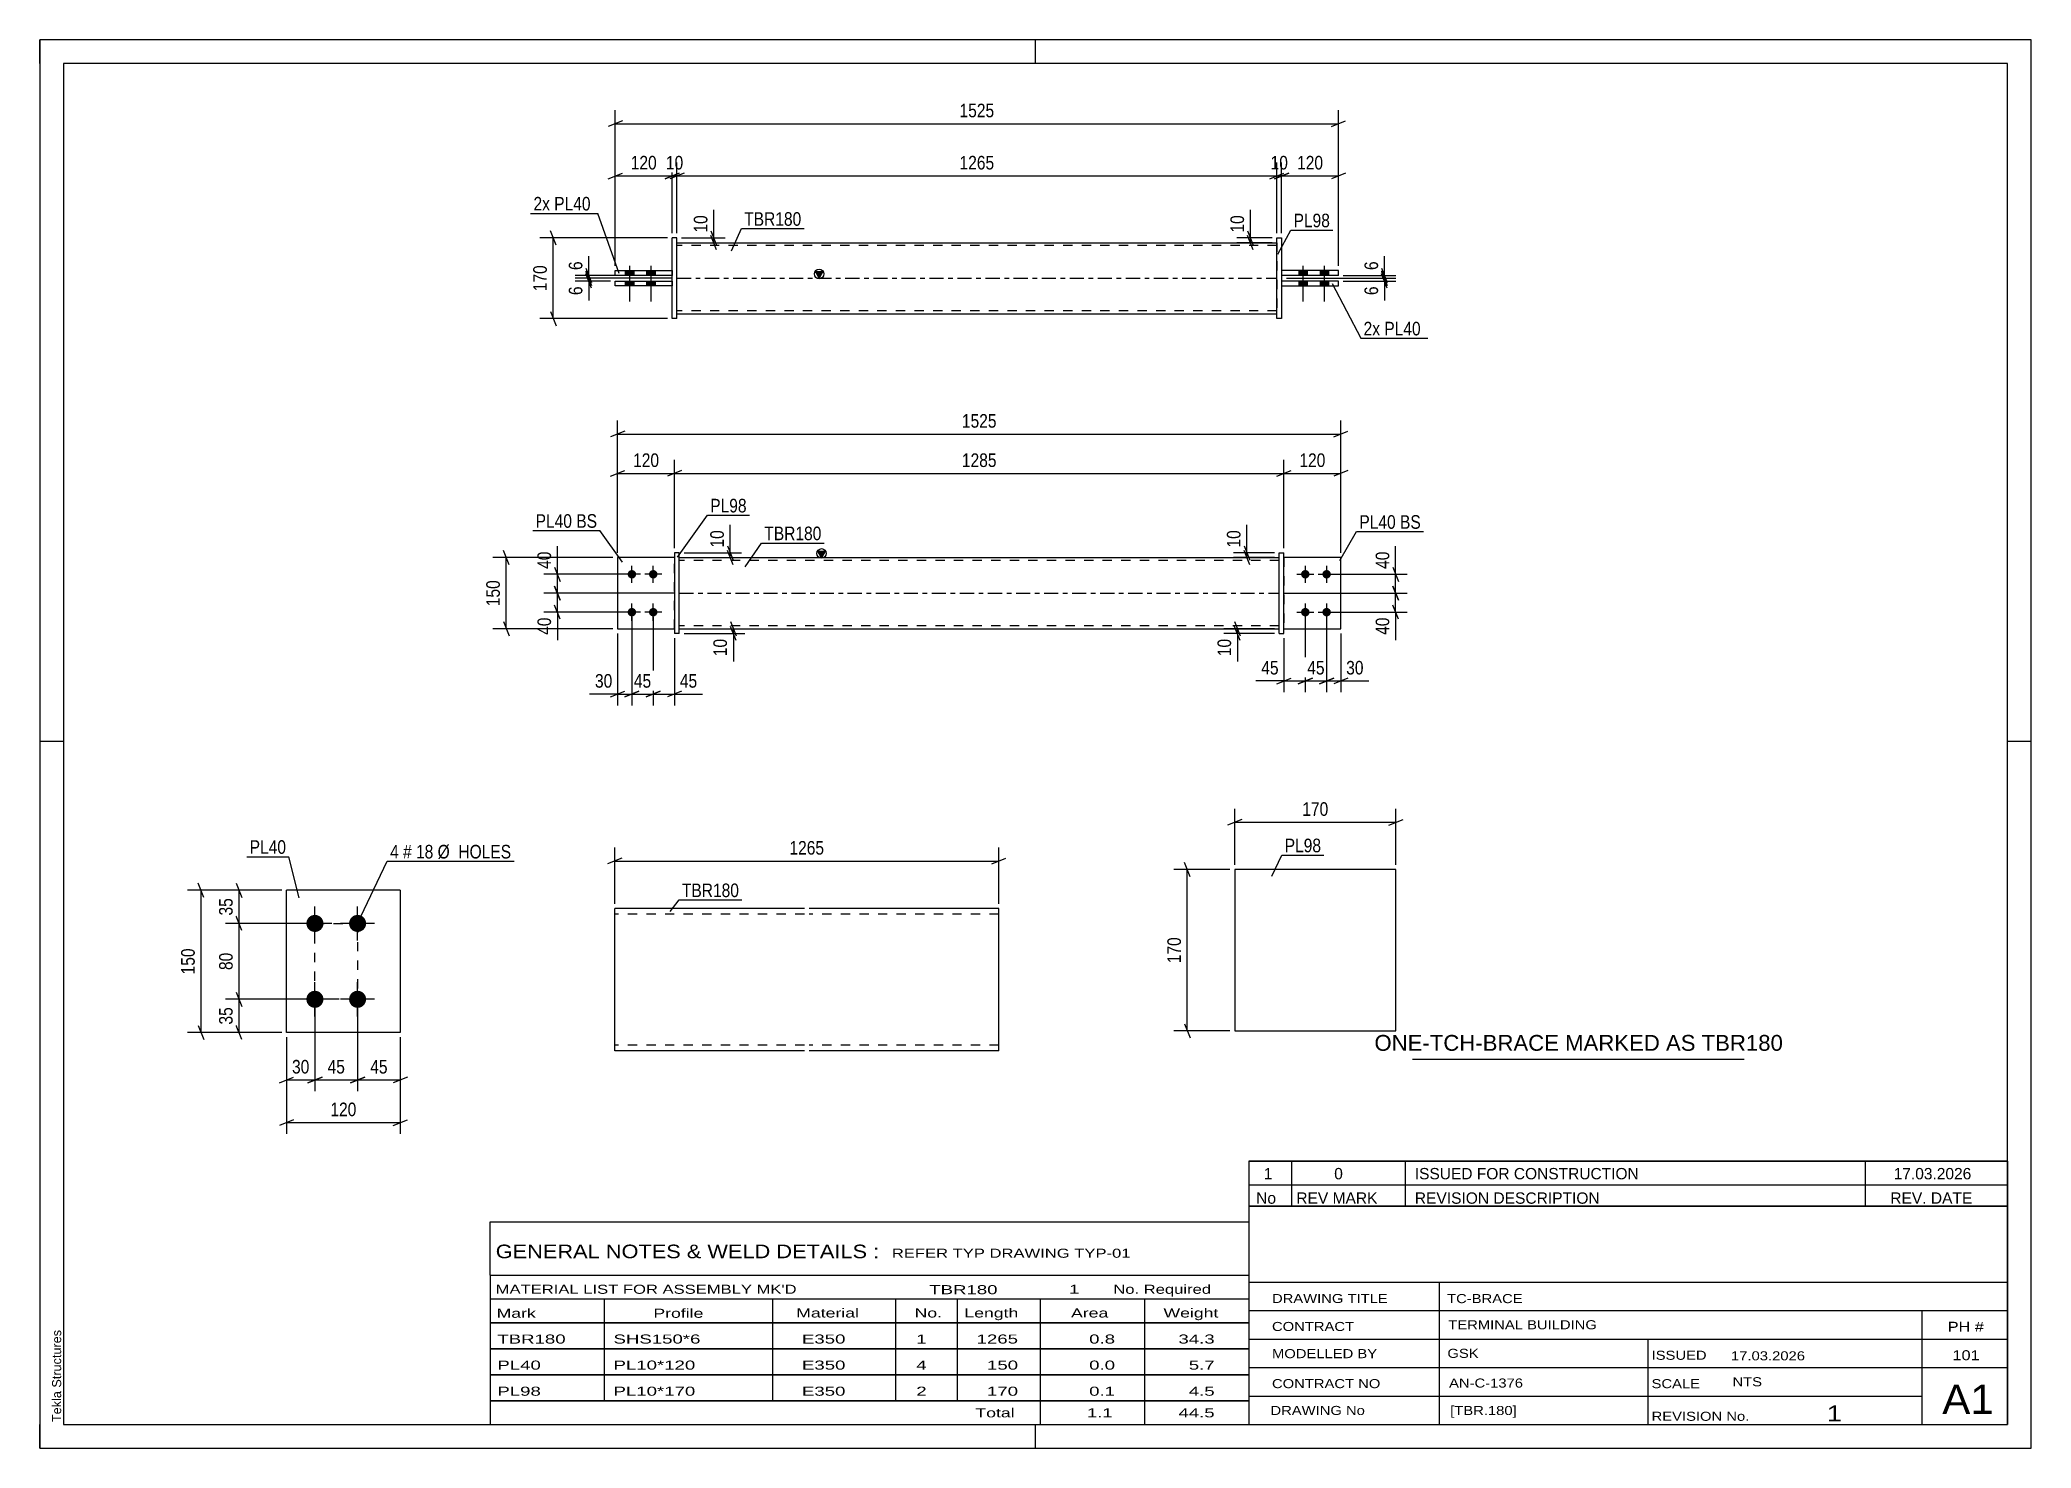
# Paper-space layout 'Layout1' of a CAD drawing. Header units: millimetres. Extents: x 0 to 420, y 0 to 297.
# The model-space entities are those that its viewports show. They can reach past a viewport. Long polylines and large blocks are cut down to what shows.
import ezdxf

# ---------------------------------------------------------------- set-up
doc = ezdxf.new("R2010")
doc.units = ezdxf.units.MM
doc.linetypes.add('DXK_LINE_DOT2', pattern=[3.9198, 1.9599, -1.9599])
doc.linetypes.add('DXK_LINE_DOT3', pattern=[5.9187, 2.979, -0.9799, 0.9799, -0.9799])
doc.layers.add('Viewport layer', color=7, linetype='Continuous', plot=False)
doc.styles.add('Arial', font='ARIAL.TTF', dxfattribs={"height": 0.2})
doc.styles.add('Arial Narrow', font='ARIALN.TTF', dxfattribs={"height": 0.2})

# ---------------------------------------------------------------- blocks, each defined once
blk = doc.blocks.new('Unknown-580611759-1130')
at = {"color": 5, "linetype": 'Continuous'}
for p, q in [((420, 297), (0, 297)), ((0, 297), (0, 0)), ((0, 292), (0, 297)), ((210, 292), (210, 297)), ((420, 0), (420, 297)), ((415, 292), (5, 292)), ((5, 292), (5, 5)), ((415, 5), (415, 292)), ((5, 149), (0, 149)), ((420, 149), (415, 149)), ((0, 0), (0, 5)), ((5, 5), (415, 5)), ((210, 0), (210, 5)), ((0, 0), (420, 0))]:
    blk.add_line(p, q, dxfattribs=at)
at = {"color": 174, "linetype": 'Continuous', "style": 'Arial'}
blk.add_text('Tekla Structures', height=1.9102, rotation=90, dxfattribs=at).set_placement((4.5, 5.5))
blk = doc.blocks.new('Part-580611759-1671 - 1649')
at = {"color": 2, "linetype": 'Continuous'}
for p, q in [((274.4, 187.8), (262.4, 187.8)), ((274.4, 172.8), (274.4, 187.8)), ((262.4, 172.8), (274.4, 172.8))]:
    blk.add_line(p, q, dxfattribs=at)
at = {"color": 7, "linetype": 'DXK_LINE_DOT2'}
blk.add_line((262.4, 187.8), (262.4, 172.8), dxfattribs=at)
blk = doc.blocks.new('Part-580611759-1655 - 1649')
at = {"color": 7, "linetype": 'DXK_LINE_DOT2'}
for p, q in [((133.87, 187.8), (121.87, 187.8)), ((121.87, 187.8), (121.87, 172.8)), ((133.87, 172.8), (133.87, 187.8)), ((121.87, 172.8), (133.87, 172.8))]:
    blk.add_line(p, q, dxfattribs=at)
blk = doc.blocks.new('Part-580611759-1676 - 1649')
at = {"linetype": 'Continuous'}
blk.add_hatch(color=2, dxfattribs=at).paths.add_polyline_path([(164.87, 187.8), (164.07, 189.2), (165.67, 189.2)])
at = {"color": 2, "linetype": 'Continuous'}
for p, q in [((164.87, 187.8), (164.07, 189.2)), ((164.07, 189.2), (165.67, 189.2)), ((165.67, 189.2), (164.87, 187.8)), ((134.87, 187.8), (261.4, 187.8)), ((134.87, 172.8), (261.4, 172.8))]:
    blk.add_line(p, q, dxfattribs=at)
at = {"color": 7, "linetype": 'DXK_LINE_DOT2'}
for p, q in [((134.87, 172.8), (134.87, 187.8)), ((261.4, 187.2), (134.87, 187.2)), ((261.4, 172.8), (261.4, 187.8)), ((261.4, 173.4), (134.87, 173.4))]:
    blk.add_line(p, q, dxfattribs=at)
at = {"color": 7, "linetype": 'DXK_LINE_DOT3'}
blk.add_line((134.87, 180.3), (261.4, 180.3), dxfattribs=at)
at = {"color": 2, "linetype": 'Continuous'}
blk.add_circle((164.87, 188.7), 1, dxfattribs=at)
blk = doc.blocks.new('Part-580611759-1660 - 1649')
at = {"color": 2, "linetype": 'Continuous'}
for p, q in [((133.87, 187.8), (121.87, 187.8)), ((121.87, 187.8), (121.87, 172.8)), ((121.87, 172.8), (133.87, 172.8))]:
    blk.add_line(p, q, dxfattribs=at)
at = {"color": 7, "linetype": 'DXK_LINE_DOT2'}
blk.add_line((133.87, 172.8), (133.87, 187.8), dxfattribs=at)
blk = doc.blocks.new('Part-580611759-1661 - 1649')
at = {"color": 2, "linetype": 'Continuous'}
for p, q in [((261.4, 171.8), (261.4, 188.8)), ((261.4, 188.8), (262.4, 188.8)), ((262.4, 171.8), (262.4, 188.8)), ((261.4, 171.8), (262.4, 171.8))]:
    blk.add_line(p, q, dxfattribs=at)
blk = doc.blocks.new('Part-580611759-1666 - 1649')
at = {"color": 7, "linetype": 'DXK_LINE_DOT2'}
for p, q in [((274.4, 187.8), (262.4, 187.8)), ((262.4, 187.8), (262.4, 172.8)), ((274.4, 172.8), (274.4, 187.8)), ((262.4, 172.8), (274.4, 172.8))]:
    blk.add_line(p, q, dxfattribs=at)
blk = doc.blocks.new('Bolt-580611759-1678 - 1649')
at = {"linetype": 'Continuous'}
for points in [[(124.87, 183.4, -1), (124.87, 185.2, -1)], [(129.37, 183.4, -1), (129.37, 185.2, -1)], [(124.87, 175.4, -1), (124.87, 177.2, -1)], [(129.37, 175.4, -1), (129.37, 177.2, -1)]]:
    blk.add_hatch(color=1, dxfattribs=at).paths.add_polyline_path(points)
at = {"color": 1, "linetype": 'Continuous'}
for p, q in [((124.87, 182.5), (124.87, 186.1)), ((129.37, 182.5), (129.37, 186.1)), ((126.67, 184.3), (123.07, 184.3)), ((131.17, 184.3), (127.57, 184.3)), ((124.87, 174.5), (124.87, 178.1)), ((129.37, 174.5), (129.37, 178.1)), ((126.67, 176.3), (123.07, 176.3)), ((131.17, 176.3), (127.57, 176.3))]:
    blk.add_line(p, q, dxfattribs=at)
blk = doc.blocks.new('Bolt-580611759-1679 - 1649')
at = {"linetype": 'Continuous'}
for points in [[(266.9, 185.2, -1), (266.9, 183.4, -1)], [(271.4, 185.2, -1), (271.4, 183.4, -1)], [(266.9, 177.2, -1), (266.9, 175.4, -1)], [(271.4, 177.2, -1), (271.4, 175.4, -1)]]:
    blk.add_hatch(color=1, dxfattribs=at).paths.add_polyline_path(points)
at = {"color": 1, "linetype": 'Continuous'}
for p, q in [((266.9, 186.1), (266.9, 182.5)), ((271.4, 186.1), (271.4, 182.5)), ((265.1, 184.3), (268.7, 184.3)), ((269.6, 184.3), (273.2, 184.3)), ((266.9, 178.1), (266.9, 174.5)), ((271.4, 178.1), (271.4, 174.5)), ((265.1, 176.3), (268.7, 176.3)), ((269.6, 176.3), (273.2, 176.3))]:
    blk.add_line(p, q, dxfattribs=at)
blk = doc.blocks.new('Part-580611759-1684 - 1649')
at = {"color": 2, "linetype": 'Continuous'}
for p, q in [((134.87, 188.8), (133.87, 188.8)), ((133.87, 188.8), (133.87, 171.8)), ((134.87, 171.8), (134.87, 188.8)), ((134.87, 171.8), (133.87, 171.8))]:
    blk.add_line(p, q, dxfattribs=at)
blk = doc.blocks.new('Part-580611759-1418 - 1367')
at = {"color": 2, "linetype": 'Continuous'}
for p, q in [((260.91, 238.22), (260.91, 255.22)), ((260.91, 255.22), (261.91, 255.22)), ((261.91, 255.22), (261.91, 238.22)), ((261.91, 238.22), (260.91, 238.22))]:
    blk.add_line(p, q, dxfattribs=at)
blk = doc.blocks.new('Bolt-580611759-1370 - 1367')
at = {"linetype": 'Continuous'}
for points in [[(123.47, 247.32), (125.27, 247.32), (125.27, 248.32), (123.47, 248.32)], [(123.47, 247.32), (125.27, 247.32), (125.27, 248.32), (123.47, 248.32)], [(127.97, 247.32), (129.77, 247.32), (129.77, 248.32), (127.97, 248.32)], [(127.97, 247.32), (129.77, 247.32), (129.77, 248.32), (127.97, 248.32)], [(123.47, 245.12), (125.27, 245.12), (125.27, 246.12), (123.47, 246.12)], [(123.47, 245.12), (125.27, 245.12), (125.27, 246.12), (123.47, 246.12)], [(127.97, 245.12), (129.77, 245.12), (129.77, 246.12), (127.97, 246.12)], [(127.97, 245.12), (129.77, 245.12), (129.77, 246.12), (127.97, 246.12)]]:
    blk.add_hatch(color=1, dxfattribs=at).paths.add_polyline_path(points)
at = {"color": 1, "linetype": 'Continuous'}
for p, q in [((123.47, 248.32), (123.47, 247.32)), ((123.47, 248.32), (123.47, 247.32)), ((124.37, 249.32), (124.37, 241.82)), ((124.37, 249.32), (124.37, 241.82)), ((125.27, 248.32), (125.27, 247.32)), ((125.27, 248.32), (125.27, 247.32)), ((127.97, 248.32), (127.97, 247.32)), ((127.97, 248.32), (127.97, 247.32)), ((128.87, 249.32), (128.87, 241.82)), ((128.87, 249.32), (128.87, 241.82)), ((129.77, 248.32), (129.77, 247.32)), ((129.77, 248.32), (129.77, 247.32)), ((123.47, 246.12), (123.47, 245.12)), ((123.47, 246.12), (123.47, 245.12)), ((125.27, 246.12), (125.27, 245.12)), ((125.27, 246.12), (125.27, 245.12)), ((127.97, 246.12), (127.97, 245.12)), ((127.97, 246.12), (127.97, 245.12)), ((129.77, 246.12), (129.77, 245.12)), ((129.77, 246.12), (129.77, 245.12))]:
    blk.add_line(p, q, dxfattribs=at)
blk = doc.blocks.new('Part-580611759-1403 - 1367')
at = {"color": 2, "linetype": 'Continuous'}
for p, q in [((121.37, 245.12), (121.37, 246.12)), ((121.37, 246.12), (133.37, 246.12)), ((133.37, 245.12), (121.37, 245.12))]:
    blk.add_line(p, q, dxfattribs=at)
at = {"color": 7, "linetype": 'DXK_LINE_DOT2'}
blk.add_line((133.37, 246.12), (133.37, 245.12), dxfattribs=at)
blk = doc.blocks.new('Bolt-580611759-1371 - 1367')
at = {"linetype": 'Continuous'}
for points in [[(267.31, 248.32), (265.51, 248.32), (265.51, 247.32), (267.31, 247.32)], [(267.31, 248.32), (265.51, 248.32), (265.51, 247.32), (267.31, 247.32)], [(271.81, 248.32), (270.01, 248.32), (270.01, 247.32), (271.81, 247.32)], [(271.81, 248.32), (270.01, 248.32), (270.01, 247.32), (271.81, 247.32)], [(267.31, 246.12), (265.51, 246.12), (265.51, 245.12), (267.31, 245.12)], [(267.31, 246.12), (265.51, 246.12), (265.51, 245.12), (267.31, 245.12)], [(271.81, 246.12), (270.01, 246.12), (270.01, 245.12), (271.81, 245.12)], [(271.81, 246.12), (270.01, 246.12), (270.01, 245.12), (271.81, 245.12)]]:
    blk.add_hatch(color=1, dxfattribs=at).paths.add_polyline_path(points)
at = {"color": 1, "linetype": 'Continuous'}
for p, q in [((265.51, 248.32), (265.51, 247.32)), ((265.51, 248.32), (265.51, 247.32)), ((266.41, 249.32), (266.41, 241.82)), ((266.41, 249.32), (266.41, 241.82)), ((267.31, 248.32), (267.31, 247.32)), ((267.31, 248.32), (267.31, 247.32)), ((270.01, 248.32), (270.01, 247.32)), ((270.01, 248.32), (270.01, 247.32)), ((270.91, 249.32), (270.91, 241.82)), ((270.91, 249.32), (270.91, 241.82)), ((271.81, 248.32), (271.81, 247.32)), ((271.81, 248.32), (271.81, 247.32)), ((265.51, 246.12), (265.51, 245.12)), ((265.51, 246.12), (265.51, 245.12)), ((267.31, 246.12), (267.31, 245.12)), ((267.31, 246.12), (267.31, 245.12)), ((270.01, 246.12), (270.01, 245.12)), ((270.01, 246.12), (270.01, 245.12)), ((271.81, 246.12), (271.81, 245.12)), ((271.81, 246.12), (271.81, 245.12))]:
    blk.add_line(p, q, dxfattribs=at)
blk = doc.blocks.new('Part-580611759-1372 - 1367')
at = {"color": 2, "linetype": 'Continuous'}
for p, q in [((134.37, 255.22), (133.37, 255.22)), ((133.37, 238.22), (133.37, 255.22)), ((134.37, 238.22), (134.37, 255.22)), ((134.37, 238.22), (133.37, 238.22))]:
    blk.add_line(p, q, dxfattribs=at)
blk = doc.blocks.new('Part-580611759-1398 - 1367')
at = {"color": 2, "linetype": 'Continuous'}
for p, q in [((121.37, 248.32), (133.37, 248.32)), ((121.37, 247.32), (121.37, 248.32)), ((133.37, 247.32), (121.37, 247.32))]:
    blk.add_line(p, q, dxfattribs=at)
at = {"color": 7, "linetype": 'DXK_LINE_DOT2'}
blk.add_line((133.37, 248.32), (133.37, 247.32), dxfattribs=at)
blk = doc.blocks.new('Part-580611759-1439 - 1367')
at = {"linetype": 'Continuous'}
blk.add_hatch(color=2, dxfattribs=at).paths.add_polyline_path([(164.37, 246.72), (163.57, 248.12), (165.17, 248.12)])
at = {"color": 2, "linetype": 'Continuous'}
for p, q in [((134.37, 254.22), (260.91, 254.22)), ((164.37, 246.72), (163.57, 248.12)), ((163.57, 248.12), (165.17, 248.12)), ((165.17, 248.12), (164.37, 246.72)), ((134.37, 239.22), (260.91, 239.22))]:
    blk.add_line(p, q, dxfattribs=at)
at = {"color": 7, "linetype": 'DXK_LINE_DOT2'}
for p, q in [((134.37, 239.22), (134.37, 254.22)), ((260.91, 253.62), (134.37, 253.62)), ((260.91, 254.22), (260.91, 239.22)), ((260.91, 239.82), (134.37, 239.82))]:
    blk.add_line(p, q, dxfattribs=at)
at = {"color": 7, "linetype": 'DXK_LINE_DOT3'}
blk.add_line((134.37, 246.72), (260.91, 246.72), dxfattribs=at)
at = {"color": 2, "linetype": 'Continuous'}
blk.add_circle((164.37, 247.62), 1, dxfattribs=at)
blk = doc.blocks.new('Part-580611759-1444 - 1367')
at = {"color": 2, "linetype": 'Continuous'}
for p, q in [((273.91, 246.12), (261.91, 246.12)), ((261.91, 245.12), (273.91, 245.12)), ((273.91, 245.12), (273.91, 246.12))]:
    blk.add_line(p, q, dxfattribs=at)
at = {"color": 7, "linetype": 'DXK_LINE_DOT2'}
blk.add_line((261.91, 246.12), (261.91, 245.12), dxfattribs=at)
blk = doc.blocks.new('Part-580611759-1449 - 1367')
at = {"color": 2, "linetype": 'Continuous'}
for p, q in [((273.91, 248.32), (261.91, 248.32)), ((273.91, 247.32), (273.91, 248.32)), ((273.91, 247.32), (261.91, 247.32))]:
    blk.add_line(p, q, dxfattribs=at)
at = {"color": 7, "linetype": 'DXK_LINE_DOT2'}
blk.add_line((261.91, 248.32), (261.91, 247.32), dxfattribs=at)
blk = doc.blocks.new('Part-580611759-3802 - 3798')
at = {"color": 2, "linetype": 'Continuous'}
for p, q in [((76.02, 117.66), (52.02, 117.66)), ((52.02, 87.66), (52.02, 117.66)), ((76.02, 117.66), (76.02, 87.66)), ((76.02, 87.66), (52.02, 87.66))]:
    blk.add_line(p, q, dxfattribs=at)
blk = doc.blocks.new('Bolt-580611759-3803 - 3798')
at = {"linetype": 'Continuous'}
for points in [[(58.02, 108.86, -1), (58.02, 112.46, -1)], [(67.02, 108.86, -1), (67.02, 112.46, -1)], [(58.02, 92.86, -1), (58.02, 96.46, -1)], [(67.02, 92.86, -1), (67.02, 96.46, -1)]]:
    blk.add_hatch(color=1, dxfattribs=at).paths.add_polyline_path(points)
at = {"color": 1, "linetype": 'Continuous'}
for p, q in [((58.02, 107.06), (58.02, 114.26)), ((67.02, 107.06), (67.02, 114.26)), ((61.62, 110.66), (54.42, 110.66)), ((70.62, 110.66), (63.42, 110.66)), ((58.02, 91.06), (58.02, 98.26)), ((67.02, 91.06), (67.02, 98.26)), ((61.62, 94.66), (54.42, 94.66)), ((70.62, 94.66), (63.42, 94.66))]:
    blk.add_line(p, q, dxfattribs=at)
blk = doc.blocks.new('Part-580611759-3811 - 3810')
at = {"color": 2, "linetype": 'Continuous'}
for p, q in [((286.02, 122), (252.02, 122)), ((252.02, 122), (252.02, 88)), ((286.02, 88), (286.02, 122)), ((252.02, 88), (286.02, 88))]:
    blk.add_line(p, q, dxfattribs=at)
blk = doc.blocks.new('Part-580611759-3821 - 3820')
at = {"color": 2, "linetype": 'Continuous'}
for p, q in [((161.26, 113.82), (121.26, 113.82)), ((121.26, 84), (121.26, 113.82)), ((202.26, 113.82), (162.26, 113.82)), ((202.26, 83.82), (202.26, 113.82)), ((121.26, 83.82), (121.26, 84)), ((161.26, 83.82), (121.26, 83.82)), ((202.26, 83.82), (162.26, 83.82))]:
    blk.add_line(p, q, dxfattribs=at)
at = {"color": 7, "linetype": 'DXK_LINE_DOT2'}
for p, q in [((161.26, 112.62), (121.26, 112.62)), ((202.26, 112.62), (162.26, 112.62)), ((121.26, 85.02), (121.26, 85.11)), ((161.26, 85.02), (121.26, 85.02)), ((202.26, 85.02), (162.26, 85.02)), ((202.26, 85.02), (202.26, 85.11))]:
    blk.add_line(p, q, dxfattribs=at)
blk = doc.blocks.new('Rectangle-580611759-4370 - 3798')
at = {"color": 1, "linetype": 'DXK_LINE_DOT2'}
blk.add_lwpolyline([(58.02, 110.66), (67.02, 110.66), (67.02, 94.66), (58.02, 94.66), (58.02, 110.66)], close=True, dxfattribs=at)
blk = doc.blocks.new('StraightDimension-580611759-1729 - 1649')
at = {"color": 7, "linetype": 'Continuous'}
for p, q in [((129.37, 175.3), (129.37, 156.63)), ((133.87, 170.8), (133.87, 156.63)), ((127.87, 158.43), (130.87, 159.63)), ((135.37, 159.63), (132.37, 158.43)), ((129.37, 159.03), (133.87, 159.03))]:
    blk.add_line(p, q, dxfattribs=at)
at = {"color": 0}
blk.add_wipeout([(139.25, 159.78), (139.25, 163.98), (134.39, 163.98), (134.39, 159.78)], dxfattribs=at)
at = {"color": 7, "linetype": 'Continuous'}
blk.add_line((133.87, 159.03), (139.78, 159.03), dxfattribs=at)
blk.add_line((133.87, 159.03), (139.78, 159.03), dxfattribs=at)
at = {"color": 3, "style": 'Arial Narrow'}
blk.add_text('45', height=2.863, dxfattribs=at).set_placement((134.99, 160.38))
blk = doc.blocks.new('StraightDimension-580611759-1783 - 1649')
at = {"color": 7, "linetype": 'Continuous'}
for p, q in [((108.57, 185.8), (109.77, 182.8)), ((123.87, 184.3), (106.32, 184.3)), ((109.77, 178.8), (108.57, 181.8)), ((109.17, 180.3), (109.17, 184.3)), ((133.87, 180.3), (106.32, 180.3))]:
    blk.add_line(p, q, dxfattribs=at)
at = {"color": 0}
blk.add_wipeout([(108.42, 189.68), (104.22, 189.68), (104.22, 184.83), (108.42, 184.83)], dxfattribs=at)
at = {"color": 7, "linetype": 'Continuous'}
blk.add_line((109.17, 184.3), (109.17, 190.21), dxfattribs=at)
blk.add_line((109.17, 184.3), (109.17, 190.21), dxfattribs=at)
at = {"color": 3, "style": 'Arial Narrow'}
blk.add_text('40', height=2.863, rotation=90.0002, dxfattribs=at).set_placement((107.82, 185.43))
blk = doc.blocks.new('StraightDimension-580611759-1736 - 1649')
at = {"color": 7, "linetype": 'Continuous'}
for p, q in [((124.87, 175.3), (124.87, 156.63)), ((129.37, 175.3), (129.37, 156.63)), ((123.37, 158.43), (126.37, 159.63)), ((130.87, 159.63), (127.87, 158.43)), ((124.87, 159.03), (129.37, 159.03))]:
    blk.add_line(p, q, dxfattribs=at)
at = {"color": 0}
blk.add_wipeout([(129.55, 159.78), (129.55, 163.98), (124.69, 163.98), (124.69, 159.78)], dxfattribs=at)
at = {"color": 3, "style": 'Arial Narrow'}
blk.add_text('45', height=2.863, dxfattribs=at).set_placement((125.29, 160.38))
blk = doc.blocks.new('StraightDimension-580611759-1743 - 1649')
at = {"color": 7, "linetype": 'Continuous'}
for p, q in [((124.87, 175.3), (124.87, 156.63)), ((121.87, 171.8), (121.87, 156.63)), ((120.37, 158.43), (123.37, 159.63)), ((126.37, 159.63), (123.37, 158.43)), ((121.87, 159.03), (124.87, 159.03))]:
    blk.add_line(p, q, dxfattribs=at)
at = {"color": 0}
blk.add_wipeout([(121.34, 159.78), (121.34, 163.98), (116.49, 163.98), (116.49, 159.78)], dxfattribs=at)
at = {"color": 7, "linetype": 'Continuous'}
blk.add_line((121.87, 159.03), (115.96, 159.03), dxfattribs=at)
blk.add_line((121.87, 159.03), (115.96, 159.03), dxfattribs=at)
at = {"color": 3, "style": 'Arial Narrow'}
blk.add_text('30', height=2.863, dxfattribs=at).set_placement((117.09, 160.38))
blk = doc.blocks.new('StraightDimension-580611759-1875 - 1649')
at = {"color": 7, "linetype": 'Continuous'}
for p, q in [((285.36, 185.8), (286.56, 182.8)), ((272.4, 184.3), (288.36, 184.3)), ((286.56, 178.8), (285.36, 181.8)), ((285.96, 180.3), (285.96, 184.3)), ((262.4, 180.3), (288.36, 180.3))]:
    blk.add_line(p, q, dxfattribs=at)
at = {"color": 0}
blk.add_wipeout([(285.21, 189.68), (281.01, 189.68), (281.01, 184.83), (285.21, 184.83)], dxfattribs=at)
at = {"color": 7, "linetype": 'Continuous'}
blk.add_line((285.96, 184.3), (285.96, 190.21), dxfattribs=at)
blk.add_line((285.96, 184.3), (285.96, 190.21), dxfattribs=at)
at = {"color": 3, "style": 'Arial Narrow'}
blk.add_text('40', height=2.863, rotation=90.0002, dxfattribs=at).set_placement((284.61, 185.43))
blk = doc.blocks.new('StraightDimension-580611759-1810 - 1649')
at = {"color": 7, "linetype": 'Continuous'}
for p, q in [((260.4, 172.8), (249.75, 172.8)), ((252, 174.3), (253.2, 171.3)), ((253.2, 170.3), (252, 173.3)), ((252.6, 171.8), (252.6, 172.8)), ((260.4, 171.8), (249.75, 171.8))]:
    blk.add_line(p, q, dxfattribs=at)
at = {"color": 0}
blk.add_wipeout([(251.85, 171.28), (247.65, 171.28), (247.65, 166.42), (251.85, 166.42)], dxfattribs=at)
at = {"color": 7, "linetype": 'Continuous'}
blk.add_line((252.6, 171.8), (252.6, 165.9), dxfattribs=at)
blk.add_line((252.6, 171.8), (252.6, 165.9), dxfattribs=at)
at = {"color": 3, "style": 'Arial Narrow'}
blk.add_text('10', height=2.863, rotation=90.0002, dxfattribs=at).set_placement((251.25, 167.02))
blk = doc.blocks.new('StraightDimension-580611759-1911 - 1649')
at = {"color": 7, "linetype": 'Continuous'}
for p, q in [((260.9, 204.97), (263.9, 206.17)), ((262.4, 189.8), (262.4, 208.42)), ((275.9, 206.17), (272.9, 204.97)), ((274.4, 188.8), (274.4, 208.42)), ((262.4, 205.57), (274.4, 205.57))]:
    blk.add_line(p, q, dxfattribs=at)
at = {"color": 0}
blk.add_wipeout([(271.74, 206.32), (271.74, 210.52), (265.06, 210.52), (265.06, 206.32)], dxfattribs=at)
at = {"color": 3, "style": 'Arial Narrow'}
blk.add_text('120', height=2.863, dxfattribs=at).set_placement((265.66, 206.92))
blk = doc.blocks.new('StraightDimension-580611759-1704 - 1649')
at = {"color": 7, "linetype": 'Continuous'}
for p, q in [((123.37, 214.46), (120.37, 213.26)), ((121.87, 188.8), (121.87, 216.71)), ((272.9, 213.26), (275.9, 214.46)), ((274.4, 188.8), (274.4, 216.71)), ((121.87, 213.86), (274.4, 213.86))]:
    blk.add_line(p, q, dxfattribs=at)
at = {"color": 0}
blk.add_wipeout([(202.39, 214.61), (202.39, 218.81), (193.88, 218.81), (193.88, 214.61)], dxfattribs=at)
at = {"color": 3, "style": 'Arial Narrow'}
blk.add_text('1525', height=2.863, dxfattribs=at).set_placement((194.48, 215.21))
blk = doc.blocks.new('StraightDimension-580611759-1765 - 1649')
at = {"color": 7, "linetype": 'Continuous'}
for p, q in [((135.87, 172.8), (148.67, 172.8)), ((145.67, 174.3), (146.87, 171.3)), ((146.87, 170.3), (145.67, 173.3)), ((146.27, 171.8), (146.27, 172.8)), ((135.87, 171.8), (148.67, 171.8))]:
    blk.add_line(p, q, dxfattribs=at)
at = {"color": 0}
blk.add_wipeout([(145.52, 171.28), (141.32, 171.28), (141.32, 166.42), (145.52, 166.42)], dxfattribs=at)
at = {"color": 7, "linetype": 'Continuous'}
blk.add_line((146.27, 171.8), (146.27, 165.9), dxfattribs=at)
blk.add_line((146.27, 171.8), (146.27, 165.9), dxfattribs=at)
at = {"color": 3, "style": 'Arial Narrow'}
blk.add_text('10', height=2.863, rotation=90.0002, dxfattribs=at).set_placement((144.92, 167.02))
blk = doc.blocks.new('StraightDimension-580611759-1774 - 1649')
at = {"color": 7, "linetype": 'Continuous'}
for p, q in [((145.02, 190.3), (146.22, 187.3)), ((146.22, 186.3), (145.02, 189.3)), ((135.87, 188.8), (148.02, 188.8)), ((135.87, 187.8), (148.02, 187.8)), ((145.62, 187.8), (145.62, 188.8))]:
    blk.add_line(p, q, dxfattribs=at)
at = {"color": 0}
blk.add_wipeout([(144.87, 194.18), (140.67, 194.18), (140.67, 189.33), (144.87, 189.33)], dxfattribs=at)
at = {"color": 7, "linetype": 'Continuous'}
blk.add_line((145.62, 188.8), (145.62, 194.71), dxfattribs=at)
blk.add_line((145.62, 188.8), (145.62, 194.71), dxfattribs=at)
at = {"color": 3, "style": 'Arial Narrow'}
blk.add_text('10', height=2.863, rotation=90.0002, dxfattribs=at).set_placement((144.27, 189.93))
blk = doc.blocks.new('StraightDimension-580611759-1796 - 1649')
at = {"color": 7, "linetype": 'Continuous'}
for p, q in [((108.57, 181.8), (109.77, 178.8)), ((133.87, 180.3), (106.32, 180.3)), ((109.77, 174.8), (108.57, 177.8)), ((109.17, 176.3), (109.17, 180.3)), ((123.87, 176.3), (106.32, 176.3))]:
    blk.add_line(p, q, dxfattribs=at)
at = {"color": 0}
blk.add_wipeout([(108.42, 175.78), (104.22, 175.78), (104.22, 170.92), (108.42, 170.92)], dxfattribs=at)
at = {"color": 7, "linetype": 'Continuous'}
blk.add_line((109.17, 176.3), (109.17, 170.4), dxfattribs=at)
blk.add_line((109.17, 176.3), (109.17, 170.4), dxfattribs=at)
at = {"color": 3, "style": 'Arial Narrow'}
blk.add_text('40', height=2.863, rotation=90.0002, dxfattribs=at).set_placement((107.82, 171.52))
blk = doc.blocks.new('StraightDimension-580611759-1819 - 1649')
at = {"color": 7, "linetype": 'Continuous'}
for p, q in [((266.9, 175.3), (266.9, 159.41)), ((262.4, 170.8), (262.4, 159.41)), ((260.9, 161.21), (263.9, 162.41)), ((262.4, 161.81), (266.9, 161.81)), ((268.4, 162.41), (265.4, 161.21))]:
    blk.add_line(p, q, dxfattribs=at)
at = {"color": 0}
blk.add_wipeout([(261.88, 162.56), (261.88, 166.76), (257.02, 166.76), (257.02, 162.56)], dxfattribs=at)
at = {"color": 7, "linetype": 'Continuous'}
blk.add_line((262.4, 161.81), (256.5, 161.81), dxfattribs=at)
blk.add_line((262.4, 161.81), (256.5, 161.81), dxfattribs=at)
at = {"color": 3, "style": 'Arial Narrow'}
blk.add_text('45', height=2.863, dxfattribs=at).set_placement((257.62, 163.16))
blk = doc.blocks.new('StraightDimension-580611759-1829 - 1649')
at = {"color": 7, "linetype": 'Continuous'}
for p, q in [((266.9, 175.3), (266.9, 159.41)), ((271.4, 175.3), (271.4, 159.41)), ((265.4, 161.21), (268.4, 162.41)), ((266.9, 161.81), (271.4, 161.81)), ((272.9, 162.41), (269.9, 161.21))]:
    blk.add_line(p, q, dxfattribs=at)
at = {"color": 0}
blk.add_wipeout([(271.58, 162.56), (271.58, 166.76), (266.72, 166.76), (266.72, 162.56)], dxfattribs=at)
at = {"color": 3, "style": 'Arial Narrow'}
blk.add_text('45', height=2.863, dxfattribs=at).set_placement((267.32, 163.16))
blk = doc.blocks.new('StraightDimension-580611759-1839 - 1649')
at = {"color": 7, "linetype": 'Continuous'}
for p, q in [((271.4, 175.3), (271.4, 159.41)), ((274.4, 171.8), (274.4, 159.41)), ((269.9, 161.21), (272.9, 162.41)), ((271.4, 161.81), (274.4, 161.81)), ((275.9, 162.41), (272.9, 161.21))]:
    blk.add_line(p, q, dxfattribs=at)
at = {"color": 0}
blk.add_wipeout([(279.78, 162.56), (279.78, 166.76), (274.93, 166.76), (274.93, 162.56)], dxfattribs=at)
at = {"color": 7, "linetype": 'Continuous'}
blk.add_line((274.4, 161.81), (280.31, 161.81), dxfattribs=at)
blk.add_line((274.4, 161.81), (280.31, 161.81), dxfattribs=at)
at = {"color": 3, "style": 'Arial Narrow'}
blk.add_text('30', height=2.863, dxfattribs=at).set_placement((275.53, 163.16))
blk = doc.blocks.new('StraightDimension-580611759-1853 - 1649')
at = {"color": 7, "linetype": 'Continuous'}
for p, q in [((98.97, 186.3), (97.77, 189.3)), ((120.87, 187.8), (95.52, 187.8)), ((98.37, 172.8), (98.37, 187.8)), ((120.87, 172.8), (95.52, 172.8)), ((97.77, 174.3), (98.97, 171.3))]:
    blk.add_line(p, q, dxfattribs=at)
at = {"color": 0}
blk.add_wipeout([(97.62, 183.64), (93.42, 183.64), (93.42, 176.96), (97.62, 176.96)], dxfattribs=at)
at = {"color": 3, "style": 'Arial Narrow'}
blk.add_text('150', height=2.863, rotation=90.0002, dxfattribs=at).set_placement((97.02, 177.56))
blk = doc.blocks.new('StraightDimension-580611759-1888 - 1649')
at = {"color": 7, "linetype": 'Continuous'}
for p, q in [((285.36, 181.8), (286.56, 178.8)), ((262.4, 180.3), (288.36, 180.3)), ((286.56, 174.8), (285.36, 177.8)), ((285.96, 176.3), (285.96, 180.3)), ((272.4, 176.3), (288.36, 176.3))]:
    blk.add_line(p, q, dxfattribs=at)
at = {"color": 0}
blk.add_wipeout([(285.21, 175.78), (281.01, 175.78), (281.01, 170.92), (285.21, 170.92)], dxfattribs=at)
at = {"color": 7, "linetype": 'Continuous'}
blk.add_line((285.96, 176.3), (285.96, 170.4), dxfattribs=at)
blk.add_line((285.96, 176.3), (285.96, 170.4), dxfattribs=at)
at = {"color": 3, "style": 'Arial Narrow'}
blk.add_text('40', height=2.863, rotation=90.0002, dxfattribs=at).set_placement((284.61, 171.52))
blk = doc.blocks.new('StraightDimension-580611759-1902 - 1649')
at = {"color": 7, "linetype": 'Continuous'}
for p, q in [((253.98, 190.3), (255.18, 187.3)), ((255.18, 186.3), (253.98, 189.3)), ((260.4, 188.8), (251.73, 188.8)), ((260.4, 187.8), (251.73, 187.8)), ((254.58, 187.8), (254.58, 188.8))]:
    blk.add_line(p, q, dxfattribs=at)
at = {"color": 0}
blk.add_wipeout([(253.83, 194.18), (249.63, 194.18), (249.63, 189.33), (253.83, 189.33)], dxfattribs=at)
at = {"color": 7, "linetype": 'Continuous'}
blk.add_line((254.58, 188.8), (254.58, 194.71), dxfattribs=at)
blk.add_line((254.58, 188.8), (254.58, 194.71), dxfattribs=at)
at = {"color": 3, "style": 'Arial Narrow'}
blk.add_text('10', height=2.863, rotation=90.0002, dxfattribs=at).set_placement((253.23, 189.93))
blk = doc.blocks.new('StraightDimension-580611759-1921 - 1649')
at = {"color": 7, "linetype": 'Continuous'}
for p, q in [((135.37, 206.17), (132.37, 204.97)), ((133.87, 189.8), (133.87, 208.42)), ((260.9, 204.97), (263.9, 206.17)), ((262.4, 189.8), (262.4, 208.42)), ((133.87, 205.57), (262.4, 205.57))]:
    blk.add_line(p, q, dxfattribs=at)
at = {"color": 0}
blk.add_wipeout([(202.39, 206.32), (202.39, 210.52), (193.88, 210.52), (193.88, 206.32)], dxfattribs=at)
at = {"color": 3, "style": 'Arial Narrow'}
blk.add_text('1285', height=2.863, dxfattribs=at).set_placement((194.48, 206.92))
blk = doc.blocks.new('StraightDimension-580611759-1928 - 1649')
at = {"color": 7, "linetype": 'Continuous'}
for p, q in [((120.37, 204.97), (123.37, 206.17)), ((121.87, 188.8), (121.87, 208.42)), ((135.37, 206.17), (132.37, 204.97)), ((133.87, 189.8), (133.87, 208.42)), ((121.87, 205.57), (133.87, 205.57))]:
    blk.add_line(p, q, dxfattribs=at)
at = {"color": 0}
blk.add_wipeout([(131.21, 206.32), (131.21, 210.52), (124.53, 210.52), (124.53, 206.32)], dxfattribs=at)
at = {"color": 3, "style": 'Arial Narrow'}
blk.add_text('120', height=2.863, dxfattribs=at).set_placement((125.13, 206.92))
blk = doc.blocks.new('StraightDimension-580611759-1594 - 1367')
at = {"color": 7, "linetype": 'Continuous'}
for p, q in [((283, 248.22), (284.2, 245.22)), ((262.91, 246.72), (286, 246.72)), ((274.91, 246.12), (286, 246.12)), ((284.2, 244.62), (283, 247.62)), ((283.6, 246.12), (283.6, 246.72))]:
    blk.add_line(p, q, dxfattribs=at)
at = {"color": 0}
blk.add_wipeout([(282.85, 245.6), (278.65, 245.6), (278.65, 242.57), (282.85, 242.57)], dxfattribs=at)
at = {"color": 7, "linetype": 'Continuous'}
blk.add_line((283.6, 246.12), (283.6, 242.04), dxfattribs=at)
blk.add_line((283.6, 246.12), (283.6, 242.04), dxfattribs=at)
at = {"color": 3, "style": 'Arial Narrow'}
blk.add_text('6', height=2.86, rotation=90.0002, dxfattribs=at).set_placement((282.25, 243.17))
blk = doc.blocks.new('StraightDimension-580611759-1471 - 1367')
at = {"color": 7, "linetype": 'Continuous'}
for p, q in [((115.18, 248.82), (116.38, 245.82)), ((116.38, 245.22), (115.18, 248.22)), ((126.37, 247.32), (112.93, 247.32)), ((133.37, 246.72), (112.93, 246.72)), ((115.78, 246.72), (115.78, 247.32))]:
    blk.add_line(p, q, dxfattribs=at)
at = {"color": 0}
blk.add_wipeout([(115.03, 250.87), (110.83, 250.87), (110.83, 247.85), (115.03, 247.85)], dxfattribs=at)
at = {"color": 7, "linetype": 'Continuous'}
blk.add_line((115.78, 247.32), (115.78, 251.4), dxfattribs=at)
blk.add_line((115.78, 247.32), (115.78, 251.4), dxfattribs=at)
at = {"color": 3, "style": 'Arial Narrow'}
blk.add_text('6', height=2.86, rotation=90.0002, dxfattribs=at).set_placement((114.43, 248.45))
blk = doc.blocks.new('StraightDimension-580611759-1542 - 1367')
at = {"color": 7, "linetype": 'Continuous'}
for p, q in [((119.87, 267.71), (122.87, 268.91)), ((121.37, 249.32), (121.37, 271.16)), ((134.87, 268.91), (131.87, 267.71)), ((133.37, 256.22), (133.37, 271.16)), ((121.37, 268.31), (133.37, 268.31))]:
    blk.add_line(p, q, dxfattribs=at)
at = {"color": 0}
blk.add_wipeout([(130.72, 269.06), (130.72, 273.26), (124.03, 273.26), (124.03, 269.06)], dxfattribs=at)
at = {"color": 3, "style": 'Arial Narrow'}
blk.add_text('120', height=2.863, dxfattribs=at).set_placement((124.63, 269.66))
blk = doc.blocks.new('StraightDimension-580611759-1562 - 1367')
at = {"color": 7, "linetype": 'Continuous'}
for p, q in [((259.41, 267.71), (262.41, 268.91)), ((263.41, 268.91), (260.41, 267.71)), ((260.91, 256.22), (260.91, 271.16)), ((261.91, 256.22), (261.91, 271.16)), ((260.91, 268.31), (261.91, 268.31))]:
    blk.add_line(p, q, dxfattribs=at)
at = {"color": 0}
blk.add_wipeout([(263.84, 269.06), (263.84, 273.26), (258.98, 273.26), (258.98, 269.06)], dxfattribs=at)
at = {"color": 3, "style": 'Arial Narrow'}
blk.add_text('10', height=2.863, dxfattribs=at).set_placement((259.58, 269.66))
blk = doc.blocks.new('StraightDimension-580611759-1453 - 1367')
at = {"color": 7, "linetype": 'Continuous'}
for p, q in [((141.55, 256.72), (142.75, 253.72)), ((135.37, 255.22), (144.55, 255.22)), ((135.37, 254.22), (144.55, 254.22)), ((142.75, 252.72), (141.55, 255.72)), ((142.15, 254.22), (142.15, 255.22))]:
    blk.add_line(p, q, dxfattribs=at)
at = {"color": 0}
blk.add_wipeout([(141.4, 260.6), (137.2, 260.6), (137.2, 255.75), (141.4, 255.75)], dxfattribs=at)
at = {"color": 7, "linetype": 'Continuous'}
blk.add_line((142.15, 255.22), (142.15, 261.13), dxfattribs=at)
blk.add_line((142.15, 255.22), (142.15, 261.13), dxfattribs=at)
at = {"color": 3, "style": 'Arial Narrow'}
blk.add_text('10', height=2.863, rotation=90.0002, dxfattribs=at).set_placement((140.8, 256.35))
blk = doc.blocks.new('StraightDimension-580611759-1490 - 1367')
at = {"color": 7, "linetype": 'Continuous'}
for p, q in [((115.18, 248.22), (116.38, 245.22)), ((133.37, 246.72), (112.93, 246.72)), ((120.37, 246.12), (112.93, 246.12)), ((116.38, 244.62), (115.18, 247.62)), ((115.78, 246.12), (115.78, 246.72))]:
    blk.add_line(p, q, dxfattribs=at)
at = {"color": 0}
blk.add_wipeout([(115.03, 245.6), (110.83, 245.6), (110.83, 242.57), (115.03, 242.57)], dxfattribs=at)
at = {"color": 7, "linetype": 'Continuous'}
blk.add_line((115.78, 246.12), (115.78, 242.04), dxfattribs=at)
blk.add_line((115.78, 246.12), (115.78, 242.04), dxfattribs=at)
at = {"color": 3, "style": 'Arial Narrow'}
blk.add_text('6', height=2.86, rotation=90.0002, dxfattribs=at).set_placement((114.43, 243.17))
blk = doc.blocks.new('StraightDimension-580611759-1507 - 1367')
at = {"color": 7, "linetype": 'Continuous'}
for p, q in [((108.88, 253.72), (107.68, 256.72)), ((132.37, 255.22), (105.43, 255.22)), ((108.28, 238.22), (108.28, 255.22)), ((107.68, 239.72), (108.88, 236.72)), ((132.37, 238.22), (105.43, 238.22))]:
    blk.add_line(p, q, dxfattribs=at)
at = {"color": 0}
blk.add_wipeout([(107.53, 250.06), (103.33, 250.06), (103.33, 243.38), (107.53, 243.38)], dxfattribs=at)
at = {"color": 3, "style": 'Arial Narrow'}
blk.add_text('170', height=2.863, rotation=90.0002, dxfattribs=at).set_placement((106.93, 243.98))
blk = doc.blocks.new('StraightDimension-580611759-1521 - 1367')
at = {"color": 7, "linetype": 'Continuous'}
for p, q in [((121.37, 249.32), (121.37, 282.17)), ((273.91, 249.32), (273.91, 282.17)), ((122.87, 279.92), (119.87, 278.72)), ((121.37, 279.32), (273.91, 279.32)), ((272.41, 278.72), (275.41, 279.92))]:
    blk.add_line(p, q, dxfattribs=at)
at = {"color": 0}
blk.add_wipeout([(201.9, 280.07), (201.9, 284.27), (193.38, 284.27), (193.38, 280.07)], dxfattribs=at)
at = {"color": 3, "style": 'Arial Narrow'}
blk.add_text('1525', height=2.863, dxfattribs=at).set_placement((193.98, 280.67))
blk = doc.blocks.new('StraightDimension-580611759-1532 - 1367')
at = {"color": 7, "linetype": 'Continuous'}
for p, q in [((131.87, 267.71), (134.87, 268.91)), ((135.87, 268.91), (132.87, 267.71)), ((133.37, 256.22), (133.37, 271.16)), ((134.37, 256.22), (134.37, 271.16)), ((133.37, 268.31), (134.37, 268.31))]:
    blk.add_line(p, q, dxfattribs=at)
at = {"color": 0}
blk.add_wipeout([(136.3, 269.06), (136.3, 273.26), (131.45, 273.26), (131.45, 269.06)], dxfattribs=at)
at = {"color": 3, "style": 'Arial Narrow'}
blk.add_text('10', height=2.863, dxfattribs=at).set_placement((132.05, 269.66))
blk = doc.blocks.new('StraightDimension-580611759-1552 - 1367')
at = {"color": 7, "linetype": 'Continuous'}
for p, q in [((135.87, 268.91), (132.87, 267.71)), ((134.37, 256.22), (134.37, 271.16)), ((259.41, 267.71), (262.41, 268.91)), ((260.91, 256.22), (260.91, 271.16)), ((134.37, 268.31), (260.91, 268.31))]:
    blk.add_line(p, q, dxfattribs=at)
at = {"color": 0}
blk.add_wipeout([(201.9, 269.06), (201.9, 273.26), (193.38, 273.26), (193.38, 269.06)], dxfattribs=at)
at = {"color": 3, "style": 'Arial Narrow'}
blk.add_text('1265', height=2.863, dxfattribs=at).set_placement((193.98, 269.66))
blk = doc.blocks.new('StraightDimension-580611759-1572 - 1367')
at = {"color": 7, "linetype": 'Continuous'}
for p, q in [((260.41, 267.71), (263.41, 268.91)), ((261.91, 256.22), (261.91, 271.16)), ((275.41, 268.91), (272.41, 267.71)), ((273.91, 249.32), (273.91, 271.16)), ((261.91, 268.31), (273.91, 268.31))]:
    blk.add_line(p, q, dxfattribs=at)
at = {"color": 0}
blk.add_wipeout([(271.25, 269.06), (271.25, 273.26), (264.57, 273.26), (264.57, 269.06)], dxfattribs=at)
at = {"color": 3, "style": 'Arial Narrow'}
blk.add_text('120', height=2.863, dxfattribs=at).set_placement((265.17, 269.66))
blk = doc.blocks.new('StraightDimension-580611759-1583 - 1367')
at = {"color": 7, "linetype": 'Continuous'}
for p, q in [((254.73, 256.72), (255.93, 253.72)), ((259.91, 255.22), (252.48, 255.22)), ((259.91, 254.22), (252.48, 254.22)), ((255.93, 252.72), (254.73, 255.72)), ((255.33, 254.22), (255.33, 255.22))]:
    blk.add_line(p, q, dxfattribs=at)
at = {"color": 0}
blk.add_wipeout([(254.58, 260.6), (250.38, 260.6), (250.38, 255.75), (254.58, 255.75)], dxfattribs=at)
at = {"color": 7, "linetype": 'Continuous'}
blk.add_line((255.33, 255.22), (255.33, 261.13), dxfattribs=at)
blk.add_line((255.33, 255.22), (255.33, 261.13), dxfattribs=at)
at = {"color": 3, "style": 'Arial Narrow'}
blk.add_text('10', height=2.863, rotation=90.0002, dxfattribs=at).set_placement((253.98, 256.35))
blk = doc.blocks.new('StraightDimension-580611759-1603 - 1367')
at = {"color": 7, "linetype": 'Continuous'}
for p, q in [((283, 248.82), (284.2, 245.82)), ((284.2, 245.22), (283, 248.22)), ((262.91, 246.72), (286, 246.72)), ((274.91, 247.32), (286, 247.32)), ((283.6, 246.72), (283.6, 247.32))]:
    blk.add_line(p, q, dxfattribs=at)
at = {"color": 0}
blk.add_wipeout([(282.85, 250.87), (278.65, 250.87), (278.65, 247.85), (282.85, 247.85)], dxfattribs=at)
at = {"color": 7, "linetype": 'Continuous'}
blk.add_line((283.6, 247.32), (283.6, 251.4), dxfattribs=at)
blk.add_line((283.6, 247.32), (283.6, 251.4), dxfattribs=at)
at = {"color": 3, "style": 'Arial Narrow'}
blk.add_text('6', height=2.86, rotation=90.0002, dxfattribs=at).set_placement((282.25, 248.45))
blk = doc.blocks.new('StraightDimension-580611759-3916 - 3798')
at = {"color": 7, "linetype": 'Continuous'}
for p, q in [((58.02, 93.66), (58.02, 75.26)), ((67.02, 93.66), (67.02, 75.26)), ((56.52, 77.06), (59.52, 78.26)), ((58.02, 77.66), (67.02, 77.66)), ((68.52, 78.26), (65.52, 77.06))]:
    blk.add_line(p, q, dxfattribs=at)
at = {"color": 0}
blk.add_wipeout([(64.95, 78.41), (64.95, 82.61), (60.09, 82.61), (60.09, 78.41)], dxfattribs=at)
at = {"color": 3, "style": 'Arial Narrow'}
blk.add_text('45', height=2.863, dxfattribs=at).set_placement((60.69, 79.01))
blk = doc.blocks.new('StraightDimension-580611759-4326 - 3798')
at = {"color": 7, "linetype": 'Continuous'}
for p, q in [((57.02, 110.66), (39.17, 110.66)), ((42.62, 109.16), (41.42, 112.16)), ((42.02, 94.66), (42.02, 110.66)), ((57.02, 94.66), (39.17, 94.66)), ((41.42, 96.16), (42.62, 93.16))]:
    blk.add_line(p, q, dxfattribs=at)
at = {"color": 0}
blk.add_wipeout([(41.27, 105.09), (37.07, 105.09), (37.07, 100.23), (41.27, 100.23)], dxfattribs=at)
at = {"color": 3, "style": 'Arial Narrow'}
blk.add_text('80', height=2.863, rotation=90.0002, dxfattribs=at).set_placement((40.67, 100.83))
blk = doc.blocks.new('StraightDimension-580611759-3911 - 3798')
at = {"color": 7, "linetype": 'Continuous'}
for p, q in [((51.02, 117.66), (31.17, 117.66)), ((34.62, 116.16), (33.42, 119.16)), ((34.02, 87.66), (34.02, 117.66)), ((33.42, 89.16), (34.62, 86.16)), ((51.02, 87.66), (31.17, 87.66))]:
    blk.add_line(p, q, dxfattribs=at)
at = {"color": 0}
blk.add_wipeout([(33.27, 106), (29.07, 106), (29.07, 99.31), (33.27, 99.31)], dxfattribs=at)
at = {"color": 3, "style": 'Arial Narrow'}
blk.add_text('150', height=2.863, rotation=90.0002, dxfattribs=at).set_placement((32.67, 99.91))
blk = doc.blocks.new('StraightDimension-580611759-3915 - 3798')
at = {"color": 7, "linetype": 'Continuous'}
for p, q in [((67.02, 93.66), (67.02, 75.26)), ((76.02, 86.66), (76.02, 75.26)), ((65.52, 77.06), (68.52, 78.26)), ((67.02, 77.66), (76.02, 77.66)), ((77.52, 78.26), (74.52, 77.06))]:
    blk.add_line(p, q, dxfattribs=at)
at = {"color": 0}
blk.add_wipeout([(73.95, 78.41), (73.95, 82.61), (69.09, 82.61), (69.09, 78.41)], dxfattribs=at)
at = {"color": 3, "style": 'Arial Narrow'}
blk.add_text('45', height=2.863, dxfattribs=at).set_placement((69.69, 79.01))
blk = doc.blocks.new('StraightDimension-580611759-3917 - 3798')
at = {"color": 7, "linetype": 'Continuous'}
for p, q in [((58.02, 93.66), (58.02, 75.26)), ((52.02, 86.66), (52.02, 75.26)), ((50.52, 77.06), (53.52, 78.26)), ((52.02, 77.66), (58.02, 77.66)), ((59.52, 78.26), (56.52, 77.06))]:
    blk.add_line(p, q, dxfattribs=at)
at = {"color": 0}
blk.add_wipeout([(57.45, 78.41), (57.45, 82.61), (52.59, 82.61), (52.59, 78.41)], dxfattribs=at)
at = {"color": 3, "style": 'Arial Narrow'}
blk.add_text('30', height=2.863, dxfattribs=at).set_placement((53.19, 79.01))
blk = doc.blocks.new('StraightDimension-580611759-3927 - 3798')
at = {"color": 7, "linetype": 'Continuous'}
for p, q in [((52.02, 86.66), (52.02, 66.26)), ((76.02, 86.66), (76.02, 66.26)), ((53.52, 69.26), (50.52, 68.06)), ((52.02, 68.66), (76.02, 68.66)), ((74.52, 68.06), (77.52, 69.26))]:
    blk.add_line(p, q, dxfattribs=at)
at = {"color": 0}
blk.add_wipeout([(67.36, 69.41), (67.36, 73.61), (60.68, 73.61), (60.68, 69.41)], dxfattribs=at)
at = {"color": 3, "style": 'Arial Narrow'}
blk.add_text('120', height=2.863, dxfattribs=at).set_placement((61.28, 70.01))
blk = doc.blocks.new('StraightDimension-580611759-4325 - 3798')
at = {"color": 7, "linetype": 'Continuous'}
for p, q in [((51.02, 117.66), (39.17, 117.66)), ((41.42, 119.16), (42.62, 116.16)), ((42.02, 110.66), (42.02, 117.66)), ((57.02, 110.66), (39.17, 110.66)), ((42.62, 109.16), (41.42, 112.16))]:
    blk.add_line(p, q, dxfattribs=at)
at = {"color": 0}
blk.add_wipeout([(41.27, 116.59), (37.07, 116.59), (37.07, 111.73), (41.27, 111.73)], dxfattribs=at)
at = {"color": 3, "style": 'Arial Narrow'}
blk.add_text('35', height=2.863, rotation=90.0002, dxfattribs=at).set_placement((40.67, 112.33))
blk = doc.blocks.new('StraightDimension-580611759-4327 - 3798')
at = {"color": 7, "linetype": 'Continuous'}
for p, q in [((57.02, 94.66), (39.17, 94.66)), ((41.42, 96.16), (42.62, 93.16)), ((42.02, 87.66), (42.02, 94.66)), ((42.62, 86.16), (41.42, 89.16)), ((51.02, 87.66), (39.17, 87.66))]:
    blk.add_line(p, q, dxfattribs=at)
at = {"color": 0}
blk.add_wipeout([(41.27, 93.59), (37.07, 93.59), (37.07, 88.73), (41.27, 88.73)], dxfattribs=at)
at = {"color": 3, "style": 'Arial Narrow'}
blk.add_text('35', height=2.863, rotation=90.0002, dxfattribs=at).set_placement((40.67, 89.33))
blk = doc.blocks.new('StraightDimension-580611759-3931 - 3810')
at = {"color": 7, "linetype": 'Continuous'}
for p, q in [((252.02, 123), (252.02, 134.85)), ((286.02, 123), (286.02, 134.85)), ((253.52, 132.6), (250.52, 131.4)), ((252.02, 132), (286.02, 132)), ((284.52, 131.4), (287.52, 132.6))]:
    blk.add_line(p, q, dxfattribs=at)
at = {"color": 0}
blk.add_wipeout([(272.36, 132.75), (272.36, 136.95), (265.67, 136.95), (265.67, 132.75)], dxfattribs=at)
at = {"color": 3, "style": 'Arial Narrow'}
blk.add_text('170', height=2.863, dxfattribs=at).set_placement((266.27, 133.35))
blk = doc.blocks.new('StraightDimension-580611759-3935 - 3810')
at = {"color": 7, "linetype": 'Continuous'}
for p, q in [((251.02, 122), (239.17, 122)), ((242.62, 120.5), (241.42, 123.5)), ((242.02, 88), (242.02, 122)), ((241.42, 89.5), (242.62, 86.5)), ((251.02, 88), (239.17, 88))]:
    blk.add_line(p, q, dxfattribs=at)
at = {"color": 0}
blk.add_wipeout([(241.27, 108.35), (237.07, 108.35), (237.07, 101.66), (241.27, 101.66)], dxfattribs=at)
at = {"color": 3, "style": 'Arial Narrow'}
blk.add_text('170', height=2.863, rotation=90.0002, dxfattribs=at).set_placement((240.67, 102.26))
blk = doc.blocks.new('StraightDimension-580611759-3939 - 3820')
at = {"color": 7, "linetype": 'Continuous'}
for p, q in [((121.26, 114.82), (121.26, 126.67)), ((202.26, 114.82), (202.26, 126.67)), ((122.76, 124.42), (119.76, 123.22)), ((121.26, 123.82), (202.26, 123.82)), ((200.76, 123.22), (203.76, 124.42))]:
    blk.add_line(p, q, dxfattribs=at)
at = {"color": 0}
blk.add_wipeout([(166.01, 124.57), (166.01, 128.77), (157.5, 128.77), (157.5, 124.57)], dxfattribs=at)
at = {"color": 3, "style": 'Arial Narrow'}
blk.add_text('1265', height=2.863, dxfattribs=at).set_placement((158.1, 125.17))
blk = doc.blocks.new('Unknown-580611759-4915')
at = {"color": 7, "linetype": 'Continuous'}
for p, q in [((95, 47.75), (255, 47.75)), ((95, 36.5), (95, 47.75)), ((255, 47.75), (255, 36.5)), ((95, 36.5), (255, 36.5)), ((95, 36.5), (95, 31.5)), ((255, 36.5), (255, 31.5)), ((95, 31.5), (255, 31.5)), ((95, 31.5), (95, 26.5)), ((119, 31.5), (119, 26.5)), ((154.5, 31.5), (154.5, 26.5)), ((180.5, 31.5), (180.5, 26.5)), ((193.5, 31.5), (193.5, 26.5)), ((211, 31.5), (211, 26.5)), ((233, 31.5), (233, 26.5)), ((255, 31.5), (255, 26.5)), ((95, 26.5), (255, 26.5)), ((95, 26.45), (95, 21.05)), ((95, 26.45), (255, 26.45)), ((119, 26.5), (119, 21)), ((154.5, 26.5), (154.5, 21)), ((180.5, 26.5), (180.5, 21)), ((193.5, 26.5), (193.5, 21)), ((211, 26.5), (211, 21)), ((233, 26.5), (233, 21)), ((255, 26.45), (255, 21.05)), ((95, 21.05), (255, 21.05)), ((119, 21), (119, 15.5)), ((154.5, 21), (154.5, 15.5)), ((180.5, 21), (180.5, 15.5)), ((193.5, 21), (193.5, 15.5)), ((211, 21), (211, 15.5)), ((233, 21), (233, 15.5)), ((95, 20.95), (95, 15.55)), ((95, 20.95), (255, 20.95)), ((255, 20.95), (255, 15.55)), ((95, 15.55), (255, 15.55)), ((95, 15.45), (95, 10.05)), ((95, 15.45), (255, 15.45)), ((119, 15.5), (119, 10)), ((154.5, 15.5), (154.5, 10)), ((180.5, 15.5), (180.5, 10)), ((193.5, 15.5), (193.5, 10)), ((211, 15.5), (211, 10)), ((233, 15.5), (233, 10)), ((255, 15.45), (255, 10.05)), ((95, 10.05), (255, 10.05)), ((95, 10), (255, 10)), ((95, 10), (95, 5)), ((211, 10), (211, 5)), ((233, 10), (233, 5)), ((255, 10), (255, 5)), ((95, 5), (255, 5))]:
    blk.add_line(p, q, dxfattribs=at)
at = {"color": 7, "style": 'Arial Narrow'}
for s, height, width, p in [('GENERAL NOTES & WELD DETAILS :', 2.8633, 1.4, (96.15, 40.06)), ('REFER TYP DRAWING TYP-01', 1.9089, 1.6, (179.7, 40.16)), ("MATERIAL LIST FOR ASSEMBLY MK'D", 1.9089, 1.6, (96.15, 32.56)), ('TBR180', 1.909, 1.794707, (187.59, 32.47)), ('1', 1.91, 1.794707, (217.08, 32.56)), ('No. Required', 1.9089, 1.6, (226.41, 32.56)), ('Mark', 1.909, 1.7, (96.34, 27.5)), ('Profile', 1.909, 1.7, (129.41, 27.5)), ('Material', 1.909, 1.7, (159.54, 27.56)), ('No.', 1.909, 1.7, (184.5, 27.56)), ('Length', 1.909, 1.7, (195, 27.56)), ('Area', 1.909, 1.7, (217.5, 27.56)), ('Weight', 1.909, 1.7, (237, 27.56))]:
    blk.add_text(s, height=height, dxfattribs=dict(at, width=width)).set_placement(p)
at = {"color": 7, "linetype": 'Continuous', "style": 'Arial Narrow'}
for s, height, width, p in [('TBR180', 1.909, 1.794707, (96.5, 22.06)), ('SHS150*6', 1.909, 1.794707, (121, 22.06)), ('E350', 1.909, 1.794707, (160.74, 22.06)), ('1', 1.91, 1.794707, (184.86, 22.06)), ('1265', 1.909, 1.794707, (197.58, 22.06)), ('0.8', 1.909, 1.794707, (221.32, 22.06)), ('34.3', 1.909, 1.794707, (240.14, 22.06)), ('PL40', 1.909, 1.794707, (96.5, 16.56)), ('PL10*120', 1.909, 1.794707, (121, 16.56)), ('E350', 1.909, 1.794707, (160.74, 16.56)), ('4', 1.91, 1.794707, (184.86, 16.56)), ('150', 1.909, 1.794707, (199.77, 16.56)), ('0.0', 1.909, 1.794707, (221.32, 16.56)), ('5.7', 1.909, 1.794707, (242.33, 16.56)), ('PL98', 1.909, 1.794707, (96.5, 11.06)), ('PL10*170', 1.909, 1.794707, (121, 11.06)), ('E350', 1.909, 1.794707, (160.74, 11.06)), ('2', 1.91, 1.794707, (184.86, 11.06)), ('170', 1.909, 1.794707, (199.77, 11.06)), ('0.1', 1.909, 1.794707, (221.32, 11.06)), ('4.5', 1.909, 1.794707, (242.33, 11.06)), ('Total', 1.909, 1.7, (197.33, 6.5)), ('1.1', 1.909, 1.794707, (220.83, 6.5)), ('44.5', 1.909, 1.794707, (240.14, 6.5))]:
    blk.add_text(s, height=height, dxfattribs=dict(at, width=width)).set_placement(p)
blk = doc.blocks.new('Unknown-580611759-4913')
at = {"color": 7, "linetype": 'Continuous'}
for p, q in [((255, 51.05), (255, 5)), ((255, 51.05), (415, 51.05)), ((415, 51), (415, 5)), ((255, 35), (415, 35)), ((295.14, 35), (295.14, 5)), ((255, 29), (415, 29)), ((397, 5.05), (397, 29.05)), ((255, 23), (415, 23)), ((339.14, 23), (339.14, 5)), ((255, 17), (415, 17)), ((255, 11), (397, 11)), ((255, 5), (415, 5))]:
    blk.add_line(p, q, dxfattribs=at)
at = {"color": 7, "style": 'Arial Narrow'}
for s, height, width, p in [('DRAWING TITLE', 1.9089, 1.425378, (259.88, 30.61)), ('TC-BRACE', 1.909, 1.425378, (296.81, 30.59)), ('CONTRACT', 1.909, 1.425378, (259.88, 24.71)), ('TERMINAL BUILDING', 1.9089, 1.425378, (297.06, 25.07)), ('MODELLED BY', 1.9089, 1.425378, (259.88, 18.98)), ('GSK', 1.909, 1.425378, (296.88, 19.04)), ('ISSUED', 1.909, 1.425378, (339.94, 18.64)), ('17.03.2026', 1.909, 1.425378, (356.69, 18.52)), ('CONTRACT NO', 1.9089, 1.425378, (259.88, 12.66)), ('AN-C-1376', 1.909, 1.425378, (297.23, 12.78)), ('SCALE', 1.909, 1.425378, (339.94, 12.65)), ('A1', 6.204, 1.25, (401.24, 7.2)), ('DRAWING No', 1.909, 1.425378, (259.56, 7)), ('[TBR.180]', 1.909, 1.425378, (297.46, 6.99)), ('1', 3.34, 1.5, (376.91, 5.68)), ('REVISION No.', 1.9089, 1.425378, (339.94, 5.77))]:
    blk.add_text(s, height=height, dxfattribs=dict(at, width=width)).set_placement(p)
at = {"color": 7, "linetype": 'Continuous', "style": 'Arial Narrow'}
for s, height, width, p in [('PH #', 2.1, 1.42538, (402.4, 24.55)), ('101', 2.1, 1.42538, (403.41, 18.55)), ('NTS', 1.909, 1.425378, (357, 13.05))]:
    blk.add_text(s, height=height, dxfattribs=dict(at, width=width)).set_placement(p)
blk = doc.blocks.new('Unknown-580611759-4914')
at = {"color": 7, "linetype": 'Continuous'}
for p, q in [((255, 60.55), (415, 60.55)), ((415, 60.55), (255, 60.55)), ((255, 60.55), (255, 55.55)), ((264, 60.55), (264, 55.55)), ((288, 60.55), (288, 55.55)), ((385, 60.55), (385, 55.55)), ((415, 60.55), (415, 55.55)), ((255, 55.55), (415, 55.55)), ((255, 55.55), (255, 51.05)), ((255, 55.55), (415, 55.55)), ((264, 55.55), (264, 51.05)), ((288, 55.55), (288, 51.05)), ((385, 55.55), (385, 51.05)), ((415, 55.55), (415, 51.05)), ((415, 51.05), (255, 51.05))]:
    blk.add_line(p, q, dxfattribs=at)
at = {"color": 7, "linetype": 'Continuous', "style": 'Arial Narrow'}
for s, height, width, p in [('1', 2.39, 1.196471, (258.16, 56.7)), ('0', 2.39, 1.196471, (273, 56.7)), ('ISSUED FOR CONSTRUCTION', 2.3861, 1.196471, (290, 56.7)), ('17.03.2026', 2.386, 1.196471, (391, 56.7)), ('No', 2.386, 1.2, (256.54, 51.55)), ('REV MARK', 2.386, 1.2, (265, 51.55)), ('REVISION DESCRIPTION', 2.3861, 1.2, (290, 51.55)), ('REV. DATE', 2.386, 1.2, (390.28, 51.55))]:
    blk.add_text(s, height=height, dxfattribs=dict(at, width=width)).set_placement(p)
blk = doc.blocks.new('Unknown-580611759-4916')
at = {"color": 7, "linetype": 'Continuous'}
blk.add_line((289.5, 82.05), (359.5, 82.05), dxfattribs=at)
at = {"color": 7, "style": 'Arial'}
blk.add_text('ONE-TCH-BRACE MARKED AS TBR180', height=3.3428, dxfattribs=at).set_placement((281.49, 83.8))
blk = doc.blocks.new('MarkSet-580611759-1960 - 1649')
at = {"color": 0}
blk.add_wipeout([(112.25, 194.1), (112.25, 197.1), (104.57, 197.1), (104.57, 194.1)], dxfattribs=at)
blk.add_wipeout([(112.25, 194.1), (112.25, 197.1), (104.57, 197.1), (104.57, 194.1)], dxfattribs=at)
blk.add_wipeout([(117.53, 194.1), (117.53, 197.1), (113.15, 197.1), (113.15, 194.1)], dxfattribs=at)
blk.add_wipeout([(117.53, 194.1), (117.53, 197.1), (113.15, 197.1), (113.15, 194.1)], dxfattribs=at)
at = {"color": 30, "linetype": 'Continuous'}
for p in [(103.97, 193.5), (122.91, 186.86)]:
    blk.add_line(p, (118.13, 193.5), dxfattribs=at)
at = {"color": 3, "style": 'Arial Narrow'}
for s, p in [('PL40', (104.57, 194.1)), ('BS', (113.15, 194.1))]:
    blk.add_text(s, height=2.863, dxfattribs=at).set_placement(p)
blk = doc.blocks.new('Mark-580611759-1672 - 1649')
at = {"color": 0}
blk.add_wipeout([(164.86, 191.48), (164.86, 194.48), (152.8, 194.48), (152.8, 191.48)], dxfattribs=at)
blk.add_wipeout([(164.86, 191.48), (164.86, 194.48), (152.8, 194.48), (152.8, 191.48)], dxfattribs=at)
at = {"color": 30, "linetype": 'Continuous'}
for p, q in [((148.8, 185.83), (152.2, 190.88)), ((152.2, 190.88), (165.46, 190.88))]:
    blk.add_line(p, q, dxfattribs=at)
at = {"color": 3, "style": 'Arial Narrow'}
blk.add_text('TBR180', height=2.863, dxfattribs=at).set_placement((152.8, 191.48))
blk = doc.blocks.new('Mark-580611759-1680 - 1649')
at = {"color": 0}
blk.add_wipeout([(149.07, 197.34), (149.07, 200.34), (141.4, 200.34), (141.4, 197.34)], dxfattribs=at)
blk.add_wipeout([(149.07, 197.34), (149.07, 200.34), (141.4, 200.34), (141.4, 197.34)], dxfattribs=at)
at = {"color": 30, "linetype": 'Continuous'}
for p, q in [((134.51, 187.88), (140.8, 196.74)), ((140.8, 196.74), (149.67, 196.74))]:
    blk.add_line(p, q, dxfattribs=at)
at = {"color": 3, "style": 'Arial Narrow'}
blk.add_text('PL98', height=2.863, dxfattribs=at).set_placement((141.4, 197.34))
blk = doc.blocks.new('MarkSet-580611759-1954 - 1649')
at = {"color": 0}
blk.add_wipeout([(285.98, 193.89), (285.98, 196.89), (278.31, 196.89), (278.31, 193.89)], dxfattribs=at)
blk.add_wipeout([(285.98, 193.89), (285.98, 196.89), (278.31, 196.89), (278.31, 193.89)], dxfattribs=at)
at = {"color": 30, "linetype": 'Continuous'}
blk.add_line((274.21, 187.23), (277.71, 193.29), dxfattribs=at)
at = {"color": 0}
blk.add_wipeout([(291.26, 193.89), (291.26, 196.89), (286.88, 196.89), (286.88, 193.89)], dxfattribs=at)
blk.add_wipeout([(291.26, 193.89), (291.26, 196.89), (286.88, 196.89), (286.88, 193.89)], dxfattribs=at)
at = {"color": 30, "linetype": 'Continuous'}
blk.add_line((277.71, 193.29), (291.86, 193.29), dxfattribs=at)
at = {"color": 3, "style": 'Arial Narrow'}
for s, p in [('PL40', (278.31, 193.89)), ('BS', (286.88, 193.89))]:
    blk.add_text(s, height=2.863, dxfattribs=at).set_placement(p)
blk = doc.blocks.new('Mark-580611759-1435 - 1367')
at = {"color": 0}
blk.add_wipeout([(160.61, 257.79), (160.61, 260.79), (148.56, 260.79), (148.56, 257.79)], dxfattribs=at)
blk.add_wipeout([(160.61, 257.79), (160.61, 260.79), (148.56, 260.79), (148.56, 257.79)], dxfattribs=at)
at = {"color": 30, "linetype": 'Continuous'}
for p, q in [((145.85, 252.53), (147.96, 257.19)), ((147.96, 257.19), (161.21, 257.19))]:
    blk.add_line(p, q, dxfattribs=at)
at = {"color": 3, "style": 'Arial Narrow'}
blk.add_text('TBR180', height=2.863, dxfattribs=at).set_placement((148.56, 257.79))
blk = doc.blocks.new('Mark-580611759-1414 - 1367')
at = {"color": 0}
blk.add_wipeout([(272.1, 257.47), (272.1, 260.47), (264.43, 260.47), (264.43, 257.47)], dxfattribs=at)
blk.add_wipeout([(272.1, 257.47), (272.1, 260.47), (264.43, 260.47), (264.43, 257.47)], dxfattribs=at)
at = {"color": 30, "linetype": 'Continuous'}
for p, q in [((261.14, 251.79), (263.83, 256.87)), ((263.83, 256.87), (272.7, 256.87))]:
    blk.add_line(p, q, dxfattribs=at)
at = {"color": 3, "style": 'Arial Narrow'}
blk.add_text('PL98', height=2.863, dxfattribs=at).set_placement((264.43, 257.47))
blk = doc.blocks.new('MarkSet-580611759-1634 - 1367')
at = {"color": 0}
blk.add_wipeout([(282.67, 234.67), (282.67, 237.67), (279.2, 237.67), (279.2, 234.67)], dxfattribs=at)
blk.add_wipeout([(282.67, 234.67), (282.67, 237.67), (279.2, 237.67), (279.2, 234.67)], dxfattribs=at)
at = {"color": 30, "linetype": 'Continuous'}
blk.add_line((272.56, 245.64), (278.6, 234.07), dxfattribs=at)
at = {"color": 0}
blk.add_wipeout([(291.24, 234.67), (291.24, 237.67), (283.57, 237.67), (283.57, 234.67)], dxfattribs=at)
blk.add_wipeout([(291.24, 234.67), (291.24, 237.67), (283.57, 237.67), (283.57, 234.67)], dxfattribs=at)
at = {"color": 30, "linetype": 'Continuous'}
blk.add_line((278.6, 234.07), (292.74, 234.07), dxfattribs=at)
at = {"color": 3, "style": 'Arial Narrow'}
for s, p in [('2x', (279.2, 234.67)), ('PL40', (283.57, 234.67))]:
    blk.add_text(s, height=2.863, dxfattribs=at).set_placement(p)
blk = doc.blocks.new('MarkSet-580611759-1640 - 1367')
at = {"color": 0}
blk.add_wipeout([(107.59, 261.01), (107.59, 264.01), (104.12, 264.01), (104.12, 261.01)], dxfattribs=at)
blk.add_wipeout([(107.59, 261.01), (107.59, 264.01), (104.12, 264.01), (104.12, 261.01)], dxfattribs=at)
blk.add_wipeout([(116.17, 261.01), (116.17, 264.01), (108.49, 264.01), (108.49, 261.01)], dxfattribs=at)
blk.add_wipeout([(116.17, 261.01), (116.17, 264.01), (108.49, 264.01), (108.49, 261.01)], dxfattribs=at)
at = {"color": 30, "linetype": 'Continuous'}
for p in [(103.52, 260.41), (122.22, 247.7)]:
    blk.add_line(p, (117.67, 260.41), dxfattribs=at)
at = {"color": 3, "style": 'Arial Narrow'}
for s, p in [('2x', (104.12, 261.01)), ('PL40', (108.49, 261.01))]:
    blk.add_text(s, height=2.863, dxfattribs=at).set_placement(p)
blk = doc.blocks.new('Mark-580611759-3942 - 3798')
at = {"color": 0}
blk.add_wipeout([(51.93, 125.34), (51.93, 128.34), (44.26, 128.34), (44.26, 125.34)], dxfattribs=at)
blk.add_wipeout([(51.93, 125.34), (51.93, 128.34), (44.26, 128.34), (44.26, 125.34)], dxfattribs=at)
at = {"color": 30, "linetype": 'Continuous'}
for p in [(43.66, 124.74), (54.7, 116.04)]:
    blk.add_line(p, (52.53, 124.74), dxfattribs=at)
at = {"color": 3, "style": 'Arial Narrow'}
blk.add_text('PL40', height=2.863, dxfattribs=at).set_placement((44.26, 125.34))
blk = doc.blocks.new('Mark-580611759-3943 - 3798')
at = {"color": 0}
blk.add_wipeout([(75.71, 124.36), (75.71, 127.36), (73.88, 127.36), (73.88, 124.36)], dxfattribs=at)
blk.add_wipeout([(75.71, 124.36), (75.71, 127.36), (73.88, 127.36), (73.88, 124.36)], dxfattribs=at)
at = {"color": 7, "linetype": 'Continuous'}
blk.add_line((67.02, 110.66), (73.28, 123.76), dxfattribs=at)
at = {"color": 0}
blk.add_wipeout([(78.44, 124.36), (78.44, 127.36), (76.61, 127.36), (76.61, 124.36)], dxfattribs=at)
blk.add_wipeout([(78.44, 124.36), (78.44, 127.36), (76.61, 127.36), (76.61, 124.36)], dxfattribs=at)
at = {"color": 3, "style": 'Arial Narrow'}
blk.add_text('4', height=2.86, dxfattribs=at).set_placement((73.88, 124.36))
at = {"color": 0}
blk.add_wipeout([(83, 124.36), (83, 127.36), (79.34, 127.36), (79.34, 124.36)], dxfattribs=at)
blk.add_wipeout([(83, 124.36), (83, 127.36), (79.34, 127.36), (79.34, 124.36)], dxfattribs=at)
at = {"color": 3, "style": 'Arial Narrow'}
blk.add_text('#', height=2.86, dxfattribs=at).set_placement((76.61, 124.36))
at = {"color": 0}
blk.add_wipeout([(99.42, 124.36), (99.42, 127.36), (83.9, 127.36), (83.9, 124.36)], dxfattribs=at)
blk.add_wipeout([(99.42, 124.36), (99.42, 127.36), (83.9, 127.36), (83.9, 124.36)], dxfattribs=at)
at = {"color": 7, "linetype": 'Continuous'}
blk.add_line((73.28, 123.76), (100.02, 123.76), dxfattribs=at)
at = {"color": 3, "style": 'Arial Narrow'}
for s, p in [('18', (79.34, 124.36)), ('Ø  HOLES', (83.9, 124.36))]:
    blk.add_text(s, height=2.863, dxfattribs=at).set_placement(p)
blk = doc.blocks.new('Mark-580611759-3944 - 3810')
at = {"color": 0}
blk.add_wipeout([(270.23, 125.67), (270.23, 128.67), (262.56, 128.67), (262.56, 125.67)], dxfattribs=at)
blk.add_wipeout([(270.23, 125.67), (270.23, 128.67), (262.56, 128.67), (262.56, 125.67)], dxfattribs=at)
at = {"color": 30, "linetype": 'Continuous'}
for p, q in [((259.86, 120.62), (261.96, 125.07)), ((261.96, 125.07), (270.83, 125.07))]:
    blk.add_line(p, q, dxfattribs=at)
at = {"color": 3, "style": 'Arial Narrow'}
blk.add_text('PL98', height=2.863, dxfattribs=at).set_placement((262.56, 125.67))
blk = doc.blocks.new('Mark-580611759-3945 - 3820')
at = {"color": 0}
blk.add_wipeout([(147.48, 116.21), (147.48, 119.21), (135.42, 119.21), (135.42, 116.21)], dxfattribs=at)
blk.add_wipeout([(147.48, 116.21), (147.48, 119.21), (135.42, 119.21), (135.42, 116.21)], dxfattribs=at)
at = {"color": 30, "linetype": 'Continuous'}
for p, q in [((132.96, 113.21), (134.82, 115.61)), ((134.82, 115.61), (148.08, 115.61))]:
    blk.add_line(p, q, dxfattribs=at)
at = {"color": 3, "style": 'Arial Narrow'}
blk.add_text('TBR180', height=2.863, dxfattribs=at).set_placement((135.42, 116.21))

msp = doc.modelspace()

# ---------------------------------------------------------------- block references
for name in ['Unknown-580611759-1130', 'Part-580611759-1372 - 1367', 'Part-580611759-1439 - 1367', 'Part-580611759-1418 - 1367', 'Part-580611759-1398 - 1367', 'Bolt-580611759-1370 - 1367', 'Part-580611759-1449 - 1367', 'Bolt-580611759-1371 - 1367', 'Part-580611759-1403 - 1367', 'Part-580611759-1444 - 1367', 'Part-580611759-1676 - 1649', 'Part-580611759-1655 - 1649', 'Part-580611759-1660 - 1649', 'Bolt-580611759-1678 - 1649', 'Part-580611759-1684 - 1649', 'Part-580611759-1661 - 1649', 'Part-580611759-1671 - 1649', 'Part-580611759-1666 - 1649', 'Bolt-580611759-1679 - 1649', 'Part-580611759-3811 - 3810', 'Part-580611759-3802 - 3798', 'Bolt-580611759-3803 - 3798', 'Part-580611759-3821 - 3820', 'Rectangle-580611759-4370 - 3798', 'Unknown-580611759-4916', 'Unknown-580611759-4914', 'Unknown-580611759-4913', 'Unknown-580611759-4915']:
    msp.add_blockref(name, (0, 0))

# ---------------------------------------------------------------- next in the draw order: block references
for name in ['StraightDimension-580611759-1562 - 1367', 'StraightDimension-580611759-1471 - 1367', 'StraightDimension-580611759-1594 - 1367', 'StraightDimension-580611759-1783 - 1649', 'StraightDimension-580611759-1875 - 1649', 'StraightDimension-580611759-1729 - 1649', 'StraightDimension-580611759-1810 - 1649', 'StraightDimension-580611759-3931 - 3810', 'Mark-580611759-3943 - 3798', 'StraightDimension-580611759-3939 - 3820', 'StraightDimension-580611759-3916 - 3798']:
    msp.add_blockref(name, (0, 0))

# ---------------------------------------------------------------- next in the draw order: block references
for name in ['StraightDimension-580611759-1542 - 1367', 'StraightDimension-580611759-1911 - 1649', 'StraightDimension-580611759-1736 - 1649', 'StraightDimension-580611759-1765 - 1649', 'StraightDimension-580611759-1819 - 1649', 'Mark-580611759-3944 - 3810', 'StraightDimension-580611759-3935 - 3810', 'Mark-580611759-3945 - 3820', 'StraightDimension-580611759-4326 - 3798', 'StraightDimension-580611759-3915 - 3798']:
    msp.add_blockref(name, (0, 0))

# ---------------------------------------------------------------- next in the draw order: block references
for name in ['StraightDimension-580611759-1453 - 1367', 'StraightDimension-580611759-1490 - 1367', 'StraightDimension-580611759-1704 - 1649', 'StraightDimension-580611759-1743 - 1649', 'StraightDimension-580611759-1829 - 1649', 'StraightDimension-580611759-3911 - 3798']:
    msp.add_blockref(name, (0, 0))

# ---------------------------------------------------------------- next in the draw order: block references
for name in ['StraightDimension-580611759-1507 - 1367', 'StraightDimension-580611759-1774 - 1649', 'StraightDimension-580611759-1902 - 1649', 'MarkSet-580611759-1954 - 1649', 'StraightDimension-580611759-1796 - 1649', 'StraightDimension-580611759-1839 - 1649', 'StraightDimension-580611759-4325 - 3798', 'StraightDimension-580611759-3917 - 3798']:
    msp.add_blockref(name, (0, 0))

# ---------------------------------------------------------------- next in the draw order: block references
for name in ['StraightDimension-580611759-1521 - 1367', 'StraightDimension-580611759-1921 - 1649', 'StraightDimension-580611759-1853 - 1649', 'StraightDimension-580611759-1888 - 1649', 'Mark-580611759-3942 - 3798', 'StraightDimension-580611759-3927 - 3798']:
    msp.add_blockref(name, (0, 0))

# ---------------------------------------------------------------- next in the draw order: block references
for name in ['StraightDimension-580611759-1532 - 1367', 'MarkSet-580611759-1640 - 1367', 'StraightDimension-580611759-1928 - 1649', 'Mark-580611759-1672 - 1649', 'StraightDimension-580611759-4327 - 3798']:
    msp.add_blockref(name, (0, 0))

# ---------------------------------------------------------------- next in the draw order: block references
for name in ['StraightDimension-580611759-1552 - 1367', 'Mark-580611759-1680 - 1649', 'MarkSet-580611759-1960 - 1649']:
    msp.add_blockref(name, (0, 0))

# ---------------------------------------------------------------- next in the draw order: block references
for name in ['StraightDimension-580611759-1572 - 1367', 'Mark-580611759-1435 - 1367']:
    msp.add_blockref(name, (0, 0))

# ---------------------------------------------------------------- next in the draw order: block references
for name in ['StraightDimension-580611759-1583 - 1367', 'StraightDimension-580611759-1603 - 1367']:
    msp.add_blockref(name, (0, 0))

# ---------------------------------------------------------------- next in the draw order: block references
for name in ['Mark-580611759-1414 - 1367', 'MarkSet-580611759-1634 - 1367']:
    msp.add_blockref(name, (0, 0))

psp = doc.layouts.get("Layout1")

# ---------------------------------------------------------------- viewports
at = {"layer": 'Viewport layer', "view_target_point": (210, 148.5)}
psp.add_viewport(center=(210, 148.5), size=(420, 297), view_center_point=(0, 0), view_height=297, dxfattribs=at)

doc.saveas('drawing.dxf')
